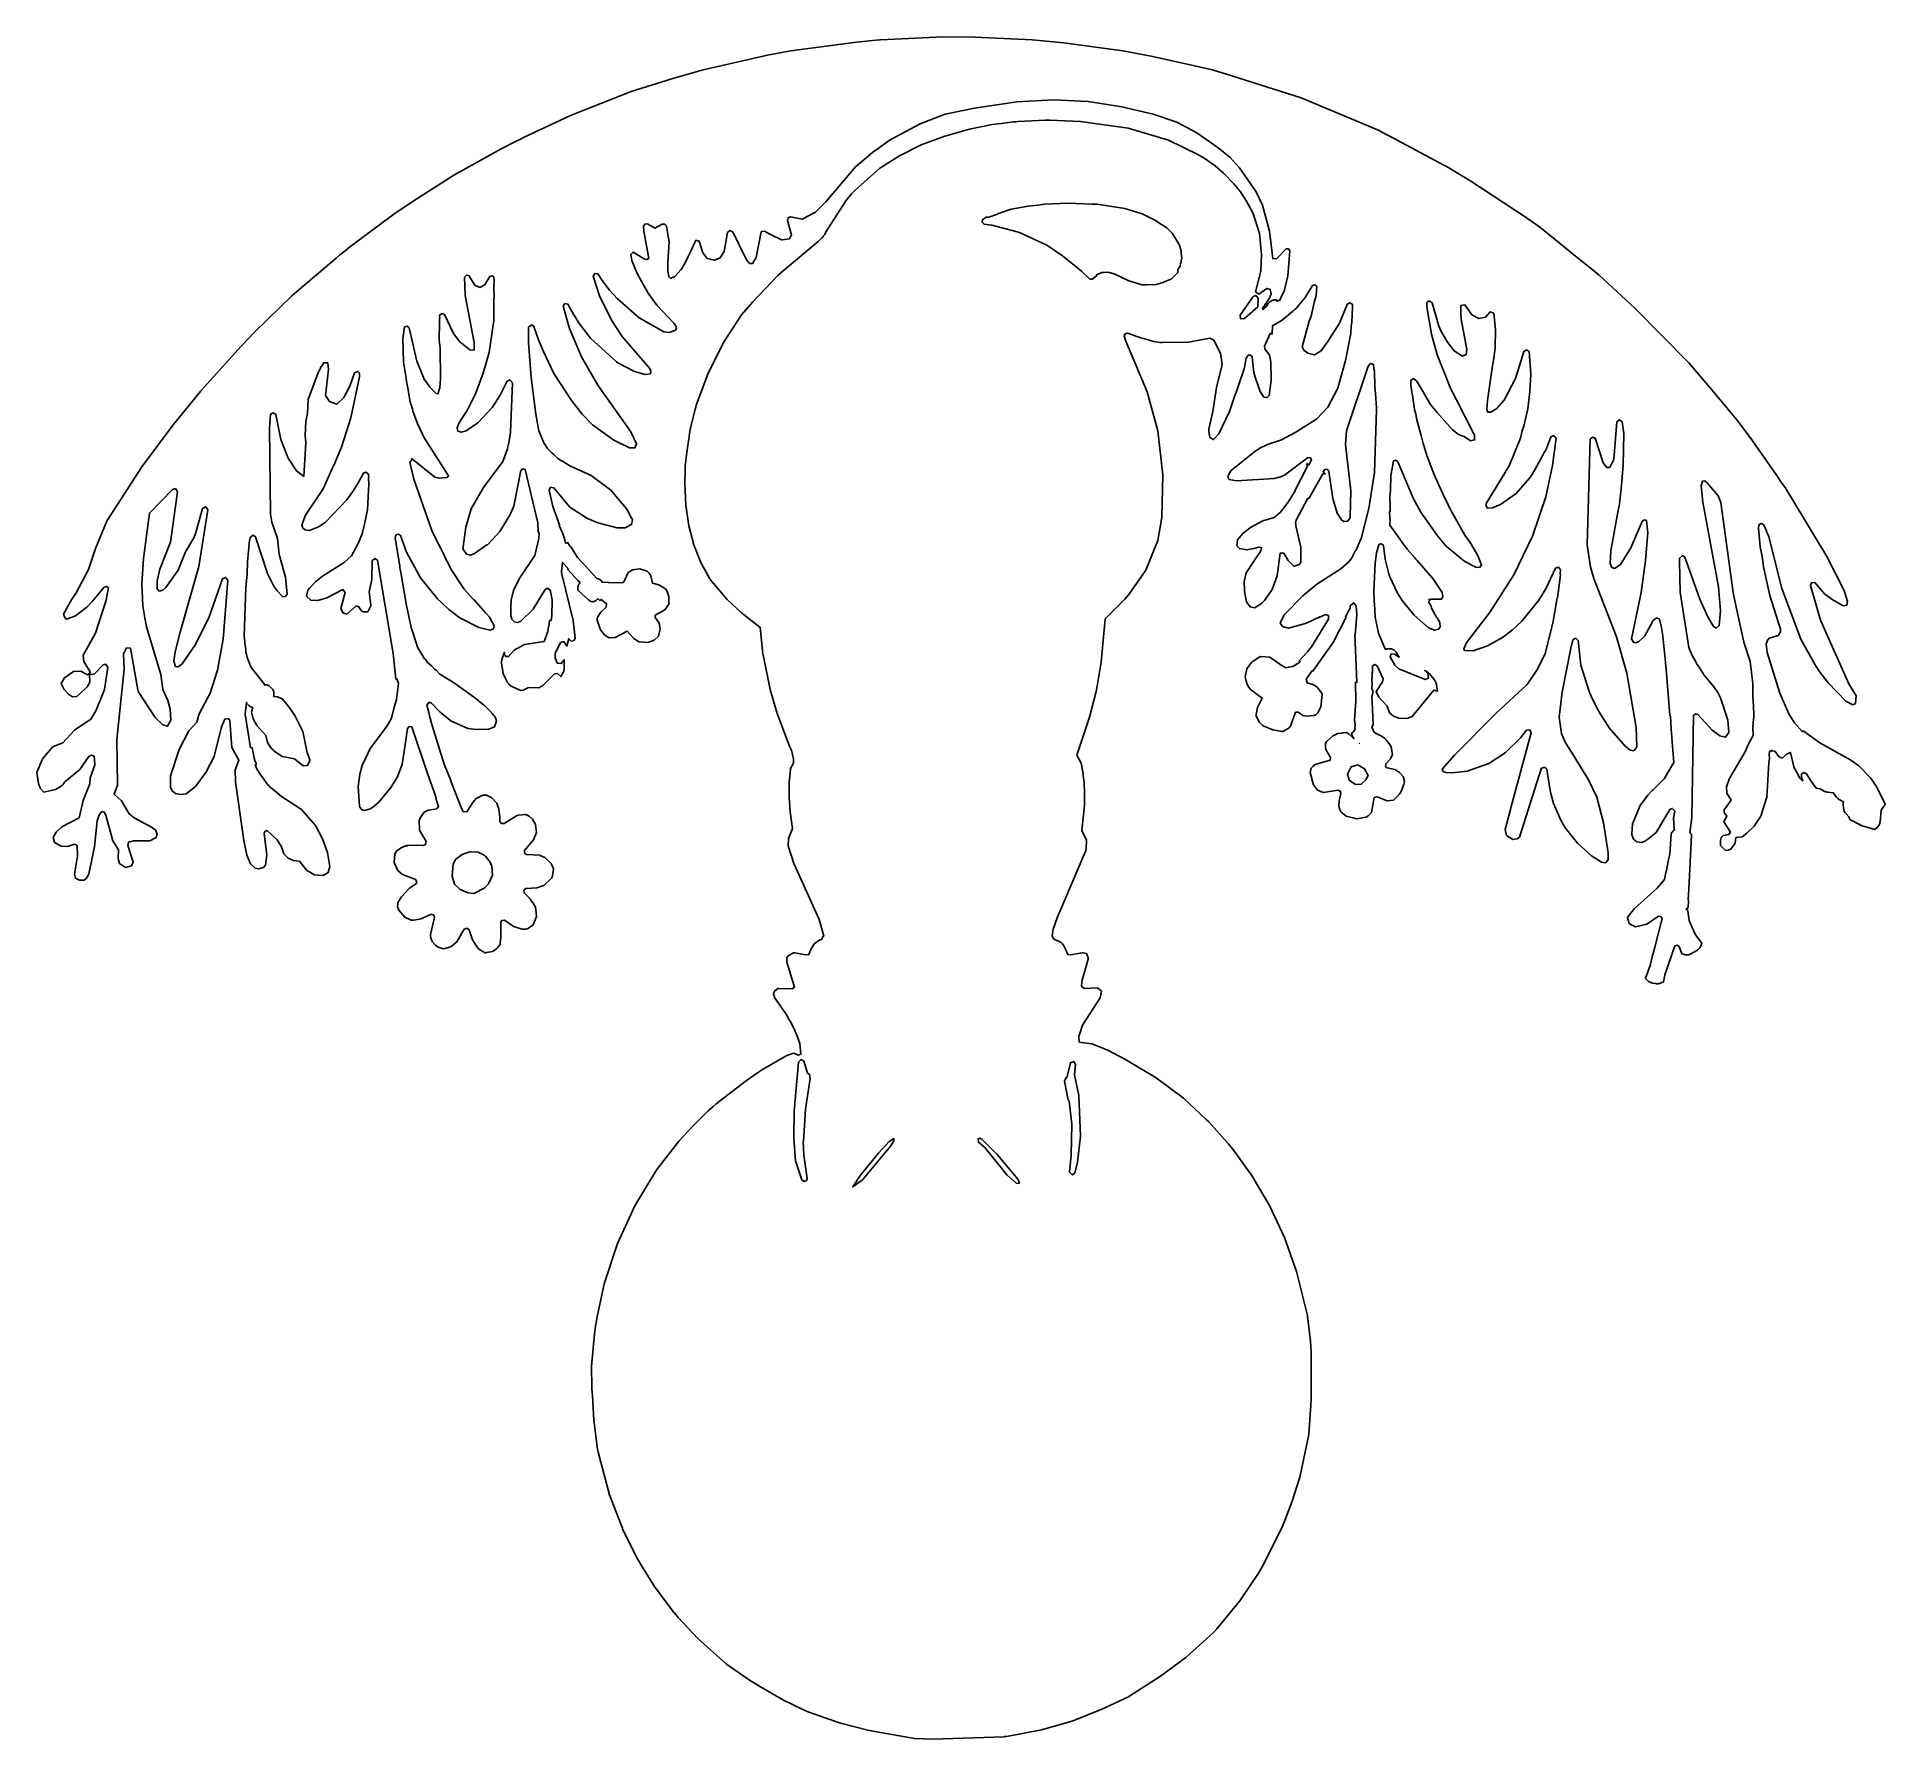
# Model space of a CAD drawing. Header units: millimetres. Extents: x 23 to 278, y 56 to 292.
import ezdxf

# ---------------------------------------------------------------- set-up
doc = ezdxf.new("R2010")
doc.units = ezdxf.units.MM
doc.layers.add('CUT', color=7, linetype='CONTINUOUS')

msp = doc.modelspace()

# ---------------------------------------------------------------- linework, layer by layer
at = {"layer": 'CUT'}
for points in [[(23.1581, 191.7052), (23.3412, 192.0493), (24.6078, 193.5803), (24.7789, 193.7008), (26.0896, 194.2169), (27.6936, 195.9953), (29.9811, 197.4839), (30.6958, 198.7467), (31.1303, 199.8189), (31.1769, 199.8955), (31.207, 200.0081), (31.8561, 201.6095), (32.307, 204.7203), (31.9856, 205.1337), (31.6642, 205.0449), (30.4633, 203.7913), (29.7752, 203.6678), (29.8295, 202.6788), (29.6087, 202.1602), (29.4609, 202.0034), (29.4026, 201.9415), (29.3607, 201.8971), (29.1925, 201.7187), (28.0442, 200.6577), (27.4417, 200.607), (26.8913, 200.9676), (26.258, 201.6362), (25.8708, 202.4311), (26.3266, 203.2442), (27.5546, 204.1231), (28.5738, 204.139), (29.5138, 203.646), (29.9053, 203.9487), (28.9794, 205.4987), (28.9065, 206.374), (30.6339, 209.43), (31.9848, 213.7025), (32.1426, 214.1658), (32.1541, 214.3096), (32.4168, 215.6966), (32.138, 215.8759), (31.822, 215.7755), (30.2176, 213.8319), (29.3961, 213.0146), (27.839, 211.8188), (26.5985, 211.372), (26.5759, 211.3765), (26.5669, 211.3783), (26.548, 211.382), (26.4929, 211.3929), (26.3019, 211.6743), (26.2603, 211.8246), (26.2442, 211.8826), (26.2262, 211.9477), (26.2044, 212.0263), (27.3143, 214.123), (27.8808, 214.8861), (29.6215, 218.2475), (30.6348, 221.1424), (32.1215, 224.8379), (32.2278, 225.0252), (37.0479, 232.4204), (41.3744, 238.2488), (45.0909, 242.8426), (45.165, 242.9321), (45.1774, 242.9471), (45.1913, 242.9638), (45.2218, 243.0007), (50.7878, 249.1556), (50.8957, 249.2696), (51.0049, 249.3849), (51.0349, 249.4165), (51.084, 249.4684), (51.606, 250.0196), (52.6425, 251.083), (57.8078, 256.1045), (58.4368, 256.692), (63.9234, 261.3509), (64.4128, 261.7498), (65.1666, 262.3643), (65.5272, 262.6582), (65.7845, 262.868), (71.9037, 267.4072), (72.3421, 267.6999), (72.8002, 268.0059), (73.4394, 268.4327), (74.6108, 269.215), (80.2229, 272.8322), (86.8592, 276.5142), (88.846, 277.5232), (89.3594, 277.784), (89.5376, 277.8745), (89.8685, 278.0425), (96.3632, 281.0996), (104.7752, 284.386), (110.5423, 286.1988), (114.7398, 287.3937), (123.6434, 289.4301), (126.8867, 290.0306), (135.9661, 291.2605), (139.1573, 291.5434), (139.285, 291.5547), (139.2969, 291.5558), (139.2975, 291.5558), (147.9435, 291.9604), (152.3924, 291.9294), (160.2949, 291.5763), (164.6709, 291.1407), (172.8478, 290.0616), (176.7445, 289.298), (185.228, 287.4068), (187.931, 286.6004), (197.5055, 283.5158), (208.2928, 278.9918), (208.7542, 278.7468), (209.3576, 278.4265), (209.5197, 278.3404), (217.9605, 273.8592), (221.0088, 272.0151), (228.663, 266.9419), (229.0989, 266.653), (229.1252, 266.6355), (229.1284, 266.6334), (230.5615, 265.6218), (231.2541, 265.08), (235.7423, 261.4458), (237.7208, 259.8438), (238.096, 259.54), (238.7097, 259.0431), (243.6919, 254.4142), (251.169, 246.8472), (254.1268, 243.3897), (257.8496, 238.9641), (259.6955, 236.5091), (263.4382, 231.1079), (263.9868, 230.3162), (264.3374, 229.8103), (264.5059, 229.567), (270.1595, 220.2369), (270.3952, 219.825), (272.679, 215.3109), (273.1604, 213.8066), (273.0748, 213.3013), (272.5621, 213.2175), (271.0346, 214.0868), (269.9809, 214.867), (268.6058, 216.42), (268.1717, 216.3939), (268.0241, 216.0195), (269.4071, 211.2032), (273.3521, 202.3994), (274.3587, 200.7259), (274.2758, 199.6769), (273.8859, 199.4701), (272.9353, 200.0039), (270.4826, 202.5429), (269.3725, 203.9858), (268.7387, 204.9599), (266.6859, 208.5978), (263.998, 215.7473), (262.2527, 222.7827), (261.946, 223.4885), (261.9374, 223.5212), (261.9149, 223.5599), (261.5541, 224.3901), (261.2043, 224.5973), (260.8795, 224.4141), (260.8068, 223.9252), (260.937, 222.9511), (261.0716, 221.3498), (261.3259, 220.043), (261.52, 218.5916), (262.4138, 214.626), (263.8655, 209.9839), (263.8554, 209.6015), (263.5455, 209.1099), (262.3112, 208.7069), (262.0543, 208.45), (261.8878, 207.8833), (262.0337, 206.7225), (263.7651, 201.0873), (265.0327, 198.2254), (265.8281, 196.9885), (266.8642, 195.7767), (266.8879, 195.7978), (266.9812, 195.8663), (266.9897, 195.8713), (269.3302, 194.2176), (273.5986, 191.8523), (274.7024, 191.0512), (276.3664, 189.3586), (276.3667, 189.3582), (276.3669, 189.3578), (276.3942, 189.3176), (277.2257, 188.0911), (278.3111, 185.8343), (278.3449, 185.7237), (278.307, 185.6356), (278.2567, 185.5423), (278.1984, 185.4538), (277.8088, 184.9158), (277.6611, 183.3273), (277.6434, 183.2052), (277.6133, 183.0856), (277.571, 182.9697), (277.517, 182.8587), (277.452, 182.7539), (277.3765, 182.6563), (277.2914, 182.567), (276.9407, 182.2349), (275.1754, 182.7361), (273.4516, 183.6307), (273.3109, 184.0074), (272.9453, 184.3917), (272.8649, 184.4855), (272.7946, 184.5869), (272.7351, 184.6951), (272.687, 184.8088), (272.6508, 184.9268), (272.627, 185.048), (272.5551, 185.5482), (272.544, 185.6664), (272.5447, 185.7852), (272.5571, 185.9033), (272.5812, 186.0197), (272.5912, 186.0585), (272.0042, 186.3914), (271.9023, 186.4561), (271.8075, 186.5307), (271.7206, 186.6145), (271.6426, 186.7066), (271.1715, 187.323), (270.3727, 187.4104), (270.255, 187.4292), (270.1397, 187.4597), (270.028, 187.5014), (269.9211, 187.5539), (269.3589, 187.8658), (268.8234, 187.9425), (268.8229, 187.9433), (268.3085, 188.6541), (267.4332, 190.0049), (267.051, 190.1427), (266.7664, 189.9021), (266.7966, 189.4731), (266.9574, 188.9709), (266.7686, 189.1157), (266.6711, 189.199), (266.5831, 189.2923), (266.5056, 189.3944), (266.4394, 189.5042), (265.8434, 190.6245), (265.7833, 190.7558), (265.7395, 190.8933), (265.235, 192.8836), (265.2275, 192.8745), (264.6664, 192.6299), (264.1502, 192.1082), (263.6911, 192.2861), (263.1097, 193.0694), (262.743, 193.1315), (262.6914, 193.0753), (262.6053, 193.2174), (262.3652, 193.0373), (262.3052, 192.6172), (262.3711, 192.0837), (262.275, 191.4663), (262.0044, 186.6889), (261.1564, 184.0625), (260.2262, 182.7127), (259.2033, 181.7162), (258.5456, 181.2301), (257.692, 181.1131), (257.6083, 180.3264), (257.0195, 179.5265), (256.608, 179.389), (256.2464, 179.3415), (255.5829, 179.9948), (255.5715, 180.0394), (255.5483, 180.7339), (255.5478, 180.7474), (255.5478, 180.7475), (255.6597, 181.1337), (255.9531, 181.4061), (256.7295, 181.5441), (256.9299, 181.8552), (256.0336, 183.2754), (256.4231, 184.0731), (256.0757, 184.5637), (256.072, 184.9631), (257.0396, 186.2943), (256.4318, 187.2479), (256.4061, 188.1586), (256.7756, 189.2194), (256.8218, 189.3039), (256.8458, 189.3476), (256.8511, 189.3574), (256.8661, 189.3847), (259.0353, 193.0595), (259.4904, 194.1788), (260.076, 195.2487), (260.0658, 196.4032), (260.1399, 197.546), (260.2026, 197.8078), (260.1853, 198.2479), (260.2041, 198.5378), (260.156, 198.9993), (260.1073, 200.2444), (260.0315, 200.3099), (260.0251, 201.0333), (260.0241, 201.0428), (260.0238, 202.4671), (259.6828, 205.5051), (258.8023, 208.165), (257.4281, 214.5196), (257.3319, 215.0341), (257.3309, 215.0395), (257.3294, 215.0473), (257.3294, 215.0476), (255.5917, 227.5183), (255.2308, 228.4059), (253.733, 230.2405), (253.4198, 230.5106), (253.0868, 230.4783), (252.8826, 229.8032), (253.1208, 227.5414), (255.3115, 215.8322), (255.5818, 212.5015), (255.3849, 210.4627), (254.977, 210.1165), (254.5937, 210.3311), (253.7527, 211.7455), (252.7135, 214.1264), (250.6384, 219.9253), (250.3075, 220.1501), (249.8964, 219.7841), (249.901, 219.4946), (249.8871, 219.4814), (249.9045, 219.2783), (249.9714, 215.0702), (251.168, 207.4259), (251.3713, 206.965), (251.3715, 206.9639), (251.3748, 206.957), (251.7855, 206.0257), (251.9915, 205.7011), (252.2339, 205.2073), (252.615, 204.7182), (253.3175, 203.6109), (254.6842, 201.9216), (255.1957, 201.1836), (255.5814, 200.4775), (256.564, 197.3586), (256.7228, 195.6746), (256.2668, 195.0366), (255.4538, 195.1938), (254.4076, 195.9865), (252.43, 198.1646), (252.1087, 198.2307), (251.8509, 198.0279), (251.5889, 183.8873), (251.3356, 181.8271), (251.3662, 181.7929), (251.4369, 181.6957), (251.4974, 181.592), (251.5473, 181.4827), (251.5556, 181.4585), (251.1951, 173.9575), (251.111, 172.5193), (251.1189, 172.3733), (251.0736, 171.43), (250.795, 171.1848), (250.9641, 171.093), (251.0547, 171.0376), (251.0495, 170.9292), (251.2367, 169.643), (251.51, 168.9966), (251.5483, 168.8637), (251.6127, 168.7536), (252.085, 167.6367), (252.9807, 166.5051), (252.8428, 166.1127), (252.7952, 165.9968), (252.7357, 165.8865), (252.665, 165.783), (252.5839, 165.6875), (252.4934, 165.6009), (252.3942, 165.5242), (252.2877, 165.4583), (251.474, 165.0121), (251.3707, 164.9617), (251.2632, 164.9215), (251.1522, 164.8917), (251.039, 164.8727), (250.9244, 164.8646), (250.8096, 164.8674), (250.6956, 164.8813), (250.5834, 164.9059), (250.2163, 165.0053), (249.8681, 166.0144), (249.6016, 166.207), (249.2546, 166.1019), (247.8597, 162.0913), (247.6768, 161.129), (247.2652, 160.9613), (247.1601, 160.9241), (247.052, 160.8967), (246.9419, 160.8796), (246.8306, 160.8727), (246.7191, 160.8762), (246.6085, 160.89), (246.1563, 160.9679), (246.0401, 160.9939), (245.9271, 161.0313), (245.8184, 161.0797), (245.715, 161.1386), (245.6179, 161.2075), (245.5282, 161.2857), (245.2257, 161.5766), (245.1691, 161.6365), (245.8102, 163.4238), (246.1586, 164.7725), (246.2551, 165.0568), (246.4655, 165.9603), (247.484, 169.9023), (247.3251, 170.1923), (246.9643, 170.2446), (245.3604, 169.1306), (243.8159, 168.7756), (243.2421, 169.0315), (242.915, 169.2115), (242.6832, 170.0034), (242.7431, 170.1401), (243.6717, 171.309), (246.7709, 174.0511), (247.8028, 175.3202), (247.9958, 176.2591), (248.1101, 176.5323), (248.2313, 177.3341), (248.2589, 177.4184), (248.2664, 177.5663), (248.2717, 177.6011), (248.5309, 178.8619), (248.7169, 181.6102), (248.7233, 181.6278), (248.7733, 181.7324), (248.8332, 181.8317), (248.9024, 181.9248), (248.9802, 182.0107), (249.0659, 182.0888), (249.1588, 182.1582), (249.201, 182.1837), (249.1355, 182.3683), (249.0402, 183.7833), (249.2512, 184.7901), (248.8928, 185.161), (248.5381, 184.9888), (246.6482, 181.827), (245.9044, 181.2021), (245.4982, 180.9053), (245.2318, 180.7106), (245.2028, 180.6894), (245.1284, 180.6351), (244.6358, 180.4365), (243.9987, 180.5132), (243.5281, 180.8799), (243.2909, 181.5437), (243.2833, 181.612), (243.3824, 183.031), (244.4688, 185.565), (245.5266, 186.991), (246.1188, 187.6077), (246.2242, 187.7175), (246.2263, 187.7197), (246.2272, 187.7206), (247.7791, 189.2555), (249.1165, 191.4965), (248.7284, 196.1196), (248.6497, 197.9293), (248.5691, 198.0166), (248.1272, 203.2808), (248.1395, 203.3315), (247.9876, 204.9438), (247.9612, 205.2578), (247.9509, 205.3328), (247.5993, 209.0638), (247.3292, 210.6844), (247.2327, 210.7809), (247.1876, 211.163), (247.1478, 211.1829), (247.1214, 211.3748), (246.6963, 211.5395), (246.2575, 211.1506), (245.102, 209.0672), (244.7673, 208.7196), (244.2025, 208.1975), (243.8606, 208.0746), (243.5209, 208.1714), (243.2496, 208.6218), (244.57, 215.0338), (245.1987, 219.4619), (245.4983, 223.3118), (245.3092, 225.0105), (244.987, 225.0888), (244.7212, 224.8905), (243.1357, 221.2464), (241.7089, 218.9374), (241.1322, 218.5118), (240.9053, 218.3707), (240.5288, 218.5112), (240.2919, 219.0539), (240.4, 220.8353), (241.3641, 226.1656), (241.5717, 227.2679), (241.9274, 230.3515), (241.9435, 231.0436), (242.1074, 232.6312), (242.166, 237.0663), (241.9706, 238.6827), (241.601, 238.9623), (241.2159, 238.6535), (240.7798, 233.471), (240.2425, 232.3592), (239.83, 232.3592), (239.3394, 232.9789), (238.2343, 236.3931), (237.8641, 236.5457), (237.544, 236.2546), (237.124, 221.6341), (237.5649, 218.5588), (238.0406, 217.0053), (241.1902, 208.9046), (242.6103, 203.8938), (243.8746, 196.3435), (243.9838, 193.6848), (243.5681, 193.1284), (243.0637, 193.2105), (242.3681, 193.7706), (240.1724, 196.2978), (238.7449, 198.5703), (238.5929, 198.8563), (238.4648, 199.0972), (238.2109, 199.575), (237.9291, 200.1051), (237.6164, 200.765), (237.5496, 200.9263), (237.5351, 200.9614), (237.509, 201.0245), (237.44, 201.1911), (236.2352, 204.9776), (235.864, 208.4128), (235.5492, 208.7193), (235.1307, 208.5032), (234.8369, 207.3587), (233.6691, 201.2476), (233.2554, 197.8003), (233.4946, 195.8445), (233.4936, 195.8284), (233.4978, 195.8184), (233.5347, 195.5166), (234.0332, 194.4095), (234.1766, 194.1778), (234.2139, 194.0877), (234.9535, 192.9227), (237.3028, 189.1272), (238.4372, 186.7028), (239.3714, 183.1752), (240.0014, 178.9958), (239.9989, 178.0697), (239.7935, 177.7399), (239.6078, 177.6227), (239.5869, 177.6181), (239.075, 177.7109), (237.6948, 178.5798), (235.7929, 180.3586), (234.1197, 182.4024), (233.4497, 183.5031), (232.4594, 185.8443), (232.2045, 186.7095), (232.0993, 187.1934), (232.0067, 187.6187), (232.0005, 187.6474), (231.9435, 187.9094), (231.5099, 190.6009), (231.2131, 190.8765), (230.8092, 190.7081), (230.4541, 189.7676), (227.735, 181.1724), (227.4399, 180.9248), (226.8386, 180.8546), (225.9529, 181.4187), (225.7781, 182.2775), (225.8675, 182.6209), (226.3051, 184.3031), (226.4806, 184.9777), (226.5948, 185.4165), (229.372, 195.6027), (229.1687, 196.0453), (228.7176, 195.9714), (227.9145, 194.9467), (225.7766, 192.8251), (223.4826, 191.3539), (220.4963, 190.3083), (218.8334, 190.1055), (218.2515, 190.0565), (217.6018, 190.1146), (217.2717, 190.1973), (217.1359, 190.3152), (217.0506, 190.5987), (218.7582, 192.5241), (224.5255, 198.3513), (228.8167, 202.3107), (230.2477, 204.4516), (231.3056, 206.5879), (232.3562, 210.8098), (232.9576, 214.2957), (233.0134, 214.2859), (233.4036, 217.4371), (233.3517, 217.6077), (233.4115, 218.2044), (233.1587, 218.554), (232.7139, 218.427), (231.4041, 215.5501), (230.4022, 213.9978), (228.0453, 211.0935), (226.7102, 209.8214), (225.4024, 208.8203), (223.308, 207.6688), (221.3441, 206.9662), (220.1315, 207.0045), (220.0568, 207.26), (220.2084, 207.6373), (220.2823, 207.8212), (220.3145, 207.9014), (220.3634, 208.0231), (223.697, 212.3489), (226.9422, 217.4699), (229.5431, 222.8479), (231.4033, 228.3099), (232.2959, 232.6251), (232.7974, 236.4281), (232.489, 236.7769), (232.0866, 236.6137), (231.4594, 234.9584), (231.3343, 234.7135), (231.167, 234.4116), (230.9274, 233.9792), (230.1272, 232.535), (229.4976, 231.3987), (229.1494, 230.894), (227.2592, 228.7636), (225.1173, 227.2403), (224.0007, 226.7619), (223.3251, 226.7189), (223.0754, 227.1219), (223.1059, 227.3828), (225.6202, 231.4239), (225.8947, 231.9501), (226.305, 232.5838), (226.5849, 233.2729), (226.7218, 233.5352), (226.9368, 234.1392), (227.8648, 236.4239), (228.1092, 237.4327), (228.3346, 238.0658), (228.8774, 240.4522), (229.1736, 242.8597), (229.2911, 245.2776), (229.075, 248.3651), (228.7383, 248.6311), (228.3614, 248.426), (227.1765, 244.6723), (225.6101, 241.6955), (225.5881, 241.6587), (225.5841, 241.6521), (225.5828, 241.6499), (225.5714, 241.6309), (224.5899, 240.5023), (223.7822, 240.0202), (223.3741, 240.0001), (223.2299, 240.3183), (223.3205, 241.6131), (223.9811, 246.1653), (224.2199, 247.7002), (224.2279, 247.8653), (224.3711, 248.8523), (224.4298, 251.4457), (224.1725, 253.7097), (223.6773, 253.8955), (223.0356, 253.1814), (222.1016, 252.9779), (221.1587, 253.4857), (220.1806, 254.864), (219.6346, 254.7633), (219.6397, 254.5808), (219.6172, 254.5678), (219.621, 254.2042), (219.6116, 254.1872), (219.6217, 254.1394), (219.6289, 253.4632), (219.678, 253.2155), (219.6868, 252.9026), (220.438, 248.6659), (220.3422, 247.9932), (219.8476, 247.7857), (218.6852, 248.4866), (217.7763, 249.6935), (216.8347, 251.2771), (216.5573, 251.9312), (215.6336, 255.158), (215.2395, 255.4105), (214.9107, 255.1756), (214.916, 254.6061), (215.5391, 250.8074), (216.3434, 247.9427), (216.9022, 246.5456), (216.9753, 246.317), (217.2986, 245.5546), (218.1405, 243.4498), (218.4389, 242.866), (218.5583, 242.5845), (219.0174, 241.7342), (221.5338, 236.8108), (221.5307, 236.1697), (220.9765, 236.055), (220.0779, 236.6456), (219.3201, 236.9292), (218.4269, 237.6094), (216.3221, 239.9547), (215.4109, 241.0778), (213.5242, 244.295), (213.0552, 244.6514), (212.7038, 244.4002), (212.6938, 243.7376), (212.8413, 242.8146), (212.8453, 242.7373), (212.9128, 242.3676), (213.2295, 240.3867), (213.3908, 239.7489), (213.5356, 238.9558), (214.1388, 236.7921), (214.4245, 235.6626), (214.5632, 235.2698), (214.9161, 234.0038), (215.7265, 231.8429), (215.9336, 231.3879), (216.0447, 231.073), (217.1031, 228.8182), (217.8573, 227.1611), (218.0121, 226.8816), (218.0981, 226.6983), (218.3044, 226.354), (220.1682, 222.9894), (220.9334, 221.9648), (221.997, 220.1892), (222.4742, 218.8363), (222.1931, 218.502), (221.6771, 218.5549), (220.0967, 219.3907), (220.063, 219.418), (219.8662, 219.5771), (219.8618, 219.5807), (219.7352, 219.6831), (217.606, 221.4748), (216.381, 222.9089), (214.0849, 226.169), (213.0556, 228.0133), (210.8868, 233.1545), (210.6103, 233.3502), (210.2851, 233.2553), (209.9325, 231.1831), (209.8938, 229.1726), (209.7833, 228.3388), (209.8228, 227.0606), (209.8148, 226.9448), (209.8294, 226.8459), (209.8415, 226.4538), (209.8393, 226.3372), (209.7541, 226.2307), (209.7841, 225.3003), (209.8177, 225.2144), (209.801, 224.3501), (211.2245, 222.3726), (211.2847, 222.2691), (211.4202, 222.1007), (212.1945, 221.0249), (213.2405, 219.8382), (213.3855, 219.658), (213.5734, 219.4605), (215.7654, 216.9738), (217.026, 215.0359), (217.1352, 214.4755), (216.9259, 214.1438), (215.4944, 214.1387), (215.4075, 214.0421), (215.2163, 214.1058), (215.2773, 213.8973), (215.167, 213.7748), (215.4967, 213.1475), (215.5764, 212.8753), (216.2667, 211.6448), (216.3391, 211.5448), (216.6928, 210.8718), (216.775, 210.2437), (216.5312, 209.952), (215.996, 209.8164), (215.167, 210.1451), (213.1806, 211.9133), (211.5098, 213.9462), (210.7919, 215.0427), (209.8011, 217.2009), (209.6565, 217.6413), (209.13, 219.6685), (208.9078, 221.5522), (208.6279, 221.7911), (208.3027, 221.7154), (207.9249, 220.5731), (207.7432, 219.0487), (207.5633, 215.2583), (207.6259, 213.9736), (207.6223, 213.7385), (207.6481, 213.5179), (207.7402, 211.6313), (208.2384, 209.4135), (208.7073, 208.3023), (208.8042, 207.9826), (209.0987, 207.3447), (209.1841, 207.1597), (209.2124, 207.1736), (209.3209, 207.2141), (209.4327, 207.2441), (209.5469, 207.2631), (209.6625, 207.271), (209.7782, 207.2677), (209.8931, 207.2533), (210.0061, 207.2279), (210.1161, 207.1917), (210.2221, 207.1451), (210.3231, 207.0885), (210.4182, 207.0224), (210.5065, 206.9475), (210.5871, 206.8644), (210.6593, 206.7739), (210.7225, 206.6769), (210.7476, 206.6289), (210.7587, 206.6118), (211.0855, 206.1119), (210.4576, 206.5094), (209.9916, 206.556), (209.8178, 206.121), (210.4902, 204.9658), (211.0212, 204.4831), (214.6963, 203.0156), (215.1396, 203.1633), (215.0404, 203.8437), (214.6206, 204.2346), (214.6343, 204.2305), (214.7453, 204.1908), (214.8519, 204.1405), (214.953, 204.0799), (215.0478, 204.0097), (215.1351, 203.9306), (215.2143, 203.8432), (215.9618, 202.9326), (216.0377, 202.8293), (216.1022, 202.7186), (216.1545, 202.6016), (216.1731, 202.5531), (216.2126, 202.4312), (216.2389, 202.3058), (216.3821, 201.3785), (215.904, 201.5028), (212.8643, 197.862), (212.1401, 197.5999), (211.0305, 197.6429), (210.3062, 197.9305), (209.7632, 198.4039), (209.4038, 199.2873), (208.2766, 200.5361), (207.885, 201.3536), (208.7978, 202.6734), (208.8765, 203.1084), (208.0337, 204.9106), (207.7033, 205.062), (207.4129, 204.9061), (207.3758, 203.9121), (207.3487, 203.9605), (207.3077, 202.6387), (207.3282, 202.6376), (207.3255, 202.5638), (207.2927, 201.6859), (207.4795, 201.3538), (207.2927, 200.6588), (207.3276, 199.9107), (207.4757, 196.7337), (207.3094, 196.4291), (207.4757, 195.9834), (207.5118, 195.96), (207.5156, 195.8783), (207.5352, 195.8656), (207.7172, 195.6259), (208.3597, 195.3068), (208.4931, 195.2405), (209.049, 194.8778), (209.245, 194.6697), (209.6256, 194.2249), (209.6757, 194.1554), (209.6832, 194.1451), (209.6958, 194.1275), (209.7521, 194.0494), (209.964, 193.6742), (210.1444, 192.6119), (209.8738, 192.0286), (209.2194, 191.3365), (209.1914, 190.9734), (209.439, 190.7547), (210.4875, 190.5434), (210.5221, 190.5322), (210.551, 190.5227), (210.5746, 190.5151), (210.5762, 190.5145), (211.1472, 190.1379), (211.6397, 189.5501), (211.8077, 188.8784), (211.7219, 188.5205), (211.5705, 188.0787), (211.3176, 187.4207), (211.1513, 187.1895), (211.1194, 187.1452), (211.101, 187.1197), (211.0684, 187.0744), (210.2937, 186.3056), (209.4345, 186.1963), (208.0261, 186.7709), (207.644, 186.6681), (207.2553, 184.6077), (206.7936, 184.123), (206.5102, 183.9508), (205.1779, 183.7084), (205.0253, 183.738), (203.7559, 184.0644), (203.0743, 184.6272), (203.0503, 184.6496), (202.8656, 185.008), (202.7429, 185.4446), (202.7625, 186.264), (203.0034, 187.1861), (203.0212, 187.234), (202.9378, 187.5547), (202.5996, 187.6932), (200.6108, 187.3354), (199.7893, 187.6746), (199.2077, 188.4225), (198.7514, 190.1138), (198.9108, 190.7227), (198.9292, 190.7482), (199.1244, 190.9581), (199.464, 191.248), (201.5214, 191.826), (201.5554, 192.197), (200.94, 193.2848), (200.911, 193.446), (200.9043, 193.483), (200.9016, 193.4979), (200.9001, 193.5062), (200.8727, 193.9752), (200.8896, 194.0491), (200.8899, 194.0505), (200.8914, 194.0567), (200.8957, 194.0759), (201.0191, 194.4132), (201.8459, 195.168), (202.598, 195.5429), (202.9936, 195.5777), (203.1142, 195.5883), (203.2983, 195.6045), (203.3785, 195.6115), (203.741, 195.6434), (204.1804, 195.4229), (204.8216, 194.8238), (204.7236, 194.9655), (204.6608, 195.0667), (204.6083, 195.1736), (204.5667, 195.2852), (204.5364, 195.4003), (204.5036, 195.5557), (204.7001, 195.7131), (204.727, 195.7069), (204.7739, 195.7722), (204.7963, 195.7902), (204.7972, 195.8048), (204.9526, 196.0215), (205.0103, 196.7902), (204.898, 197.3526), (205.0725, 200.0345), (205.0282, 202.5947), (205.0356, 202.5968), (205.1537, 202.6169), (205.2412, 202.623), (204.935, 209.2379), (205.0121, 209.2438), (205.2222, 211.9749), (205.1322, 213.1454), (204.8021, 213.6256), (204.3219, 213.1754), (204.2502, 212.6854), (204.152, 212.631), (203.6506, 211.6848), (203.6776, 211.6712), (203.745, 211.6289), (201.9448, 208.1362), (199.07, 204.1092), (199.0047, 204.1487), (198.9803, 204.167), (198.1987, 203.0678), (198.3322, 202.5533), (199.118, 202.301), (199.6839, 201.9917), (200.3735, 201.1219), (200.4235, 201.0171), (200.4398, 200.9245), (200.2526, 199.2258), (199.8462, 198.3868), (199.5303, 198.0919), (199.2601, 198.0083), (198.2525, 197.9002), (197.7357, 198.0275), (197.083, 198.4614), (196.7419, 198.4635), (196.0346, 196.526), (195.8354, 196.3272), (195.0905, 195.8389), (194.9587, 195.7812), (194.9521, 195.7809), (194.9467, 195.7807), (194.9352, 195.7802), (194.9147, 195.7792), (193.6175, 196.0148), (192.2605, 196.5976), (191.7155, 197.0734), (191.3092, 197.9669), (191.301, 198.0126), (191.2832, 198.111), (191.2825, 198.1144), (191.281, 198.1227), (191.2808, 198.1242), (191.2807, 198.1245), (191.2846, 198.157), (191.4556, 199.0999), (192.1397, 200.4341), (190.8501, 201.3555), (190.469, 201.6721), (190.0872, 202.1922), (189.9126, 202.7671), (189.8477, 203.0115), (189.8474, 203.0128), (189.7498, 203.3805), (189.7478, 203.3878), (190.0115, 204.4558), (190.3461, 204.9644), (190.5038, 205.1678), (190.5965, 205.2873), (190.6942, 205.4133), (190.7122, 205.4365), (191.8068, 206.1385), (191.8594, 206.1547), (191.9141, 206.1714), (193.1895, 206.0712), (195.0285, 204.7939), (195.165, 204.764), (195.3178, 204.6531), (195.3351, 204.6575), (195.4112, 204.602), (195.7294, 204.688), (196.3778, 204.7968), (196.5671, 204.9145), (196.7008, 204.9506), (196.7906, 205.0535), (197.1397, 205.2705), (197.3434, 205.4923), (197.3205, 205.5124), (197.2536, 205.5837), (197.6414, 206.0277), (198.4086, 206.8125), (198.7119, 207.2536), (198.9641, 207.5424), (201.2886, 211.3641), (201.2873, 211.8411), (200.8756, 211.9935), (200.0052, 211.5633), (200.0856, 211.6954), (198.2698, 210.787), (195.7764, 210.1177), (194.9351, 210.3584), (194.5995, 210.788), (195.166, 211.9696), (197.7271, 214.5901), (199.6648, 216.1812), (203.0313, 218.3075), (204.1718, 219.3579), (204.1885, 219.4416), (204.4733, 219.7573), (205.0062, 220.7635), (205.1365, 220.9279), (205.3157, 221.348), (205.3945, 221.4968), (205.4195, 221.5912), (205.8111, 222.5091), (206.9056, 226.684), (207.6851, 231.6661), (207.9237, 240.3901), (207.9197, 240.4561), (207.9236, 240.5779), (207.7898, 242.5991), (207.7354, 243.4977), (207.6827, 245.7066), (207.5863, 245.9568), (207.546, 246.6223), (207.1325, 246.7718), (206.8029, 246.3927), (203.8039, 237.4486), (203.6628, 235.5263), (204.3816, 229.1124), (204.3, 225.5449), (204.2568, 225.3005), (203.9417, 224.9063), (203.4243, 224.8882), (203.0977, 225.0924), (202.4901, 226.0347), (201.8933, 228.0617), (201.3428, 231.8632), (201.1089, 232.1063), (200.8071, 232.0937), (200.5542, 231.7415), (200.6327, 231.6842), (200.7209, 231.6053), (200.8009, 231.5181), (200.848, 231.4554), (200.8328, 231.4725), (200.5026, 231.4631), (198.5575, 228.0371), (198.5326, 228.0467), (198.4531, 228.0868), (196.8369, 225.064), (196.8328, 224.9994), (196.7454, 224.8454), (196.7686, 224.7584), (196.7325, 224.6946), (196.8001, 224.4919), (196.787, 224.2884), (197.4785, 221.3205), (197.4602, 219.1979), (197.2229, 218.9054), (196.6143, 218.6822), (196.5388, 218.7007), (196.4079, 218.7675), (195.734, 219.4558), (195.1361, 220.4794), (194.59, 220.472), (194.1957, 217.3367), (193.5038, 215.4417), (193.005, 214.7119), (192.4387, 213.9309), (192.0644, 213.5666), (191.1057, 212.942), (190.4517, 213.0375), (189.937, 213.7459), (189.6718, 215.1773), (189.6711, 215.1903), (189.6656, 215.3046), (189.6616, 215.3869), (189.6044, 216.5729), (189.8836, 217.7762), (191.9569, 220.8285), (192.0469, 221.2787), (191.6268, 221.3387), (191.1775, 221.1793), (190.0151, 220.9496), (188.995, 221.1156), (188.6281, 221.517), (188.7025, 222.3196), (189.4306, 223.2206), (190.5056, 224.0438), (192.1906, 224.9765), (193.7685, 225.4371), (194.6709, 226.1845), (195.7217, 227.5594), (196.6735, 229.1082), (196.6285, 229.1373), (196.7315, 229.2841), (198.4257, 232.6288), (198.2735, 232.8563), (198.333, 232.849), (198.4499, 232.8226), (198.5635, 232.7847), (198.6434, 232.7488), (198.9704, 233.4343), (198.7509, 233.7227), (198.3888, 233.7054), (195.2147, 231.2718), (194.9972, 231.182), (194.9731, 231.1747), (194.8809, 231.1467), (194.6582, 231.0792), (193.7738, 230.8112), (188.5451, 230.5237), (187.5519, 230.6913), (187.3654, 231.0722), (187.5511, 231.5314), (187.8049, 231.9444), (187.8053, 231.9449), (187.8083, 231.9485), (187.8085, 231.9486), (187.8125, 231.9534), (191.1135, 234.5826), (191.6728, 234.9354), (191.7052, 234.9559), (191.7144, 234.9617), (191.7172, 234.9635), (192.844, 235.5505), (194.7966, 236.1691), (196.782, 237.2215), (199.6772, 239.1051), (201.2242, 240.6886), (202.6154, 243.3292), (203.6652, 247.1876), (204.386, 250.8857), (204.4464, 251.9149), (204.5316, 252.4124), (204.6432, 254.6388), (204.6077, 254.664), (204.6237, 254.9364), (204.3013, 255.167), (203.9438, 254.9956), (202.8222, 252.3252), (201.1076, 249.6653), (201.0733, 249.6171), (201.0569, 249.5942), (200.9211, 249.4041), (200.2811, 248.5081), (199.3424, 247.9627), (198.4219, 248.1846), (197.8795, 248.5864), (197.6601, 249.0472), (198.6229, 252.6205), (198.8957, 253.3221), (199.3212, 255.2122), (199.5813, 256.1772), (199.7058, 257.4278), (199.416, 257.6576), (199.0648, 257.5414), (198.0495, 255.8651), (196.9247, 254.4963), (196.8715, 254.4416), (196.8603, 254.4301), (196.8572, 254.4269), (196.8529, 254.4224), (196.6728, 254.2528), (196.594, 254.1866), (196.4337, 254.0521), (196.4027, 254.026), (196.3016, 253.9412), (194.8831, 252.7506), (193.5417, 251.9868), (193.5161, 250.8414), (193.4165, 250.8541), (193.3006, 250.8807), (193.2371, 250.9021), (192.448, 249.1284), (192.477, 248.8001), (193.1123, 247.8852), (193.3073, 247.0034), (193.3661, 244.4562), (193.0685, 242.3327), (192.7927, 242.0254), (192.366, 242.1039), (191.8341, 242.8788), (191.1663, 244.8684), (190.9742, 245.503), (190.7486, 247.6615), (190.5327, 247.9139), (190.2005, 247.9079), (189.9093, 247.4737), (189.612, 245.9985), (188.8871, 243.8228), (188.6996, 243.2917), (188.557, 242.8876), (188.3548, 242.3147), (187.5768, 240.1107), (186.116, 237.0089), (185.4031, 236.2265), (184.8708, 236.514), (184.7197, 237.3983), (184.7355, 237.6858), (185.3014, 240.0943), (185.7773, 243.431), (186.5851, 246.6285), (186.3527, 248.1629), (185.4221, 249.9904), (184.8772, 250.2707), (181.9316, 249.7024), (178.3001, 249.6434), (177.9679, 249.6623), (177.0669, 249.7945), (175.8758, 250.1497), (175.2847, 250.3259), (175.1063, 250.3791), (174.7566, 250.4834), (173.5121, 250.9308), (173.3787, 250.8942), (173.27, 250.9267), (173.2391, 250.856), (173.13, 250.8261), (173.0223, 250.5148), (173.2673, 249.8271), (176.1875, 242.8091), (177.6648, 237.415), (178.3901, 231.3235), (178.2379, 225.4141), (177.6582, 222.2572), (176.0172, 218.1344), (173.6797, 214.758), (173.0845, 214.1148), (170.4045, 211.4203), (169.843, 205.3823), (169.3273, 202.3528), (169.1439, 201.343), (168.2064, 197.7735), (166.8214, 193.6158), (166.6293, 193.0783), (166.6359, 193.0588), (166.456, 192.5187), (167.0642, 191.3958), (167.2695, 190.4354), (167.3274, 189.9491), (167.3456, 189.797), (167.404, 189.3072), (167.4658, 188.7883), (167.5159, 187.296), (167.5134, 186.7005), (167.5048, 185.6007), (167.1365, 182.0902), (167.8203, 180.7528), (167.7675, 179.5488), (167.7304, 179.4437), (167.7211, 179.4172), (167.711, 179.3889), (167.6912, 179.3326), (163.7259, 169.9889), (163.1739, 168.4504), (163.0349, 167.4974), (163.2025, 167.1817), (163.253, 167.08), (164.2766, 166.5871), (164.4873, 166.4216), (164.6218, 166.2054), (164.8978, 165.6639), (165.2126, 164.945), (165.6483, 164.8622), (167.2036, 165.1671), (167.3319, 165.1731), (167.7823, 165.0455), (168.0303, 164.445), (168.0338, 164.3869), (168.0344, 164.3759), (168.0357, 164.3558), (168.04, 164.2831), (167.2182, 161.3734), (167.1414, 161.1499), (167.1251, 160.5104), (167.1438, 160.4972), (167.1433, 160.4799), (167.4961, 160.2252), (169.3091, 160.2889), (169.8708, 159.8454), (169.8886, 159.8125), (169.8466, 159.6351), (169.6799, 158.9431), (167.2304, 155.1475), (166.8617, 153.9696), (166.8609, 153.9672), (166.8609, 153.967), (166.7462, 153.6005), (166.8049, 152.8066), (168.5074, 152.5643), (168.5128, 152.5623), (168.5161, 152.5611), (168.5197, 152.5599), (168.526, 152.5576), (170.3112, 151.8528), (170.6936, 151.6768), (170.714, 151.6674), (170.7335, 151.6585), (170.7358, 151.6574), (173.1168, 150.4257), (177.4219, 147.8371), (181.2122, 145.0152), (184.3745, 142.0979), (184.732, 141.7562), (184.741, 141.7468), (187.2865, 138.8862), (187.3443, 138.8167), (187.4442, 138.6966), (187.7612, 138.3153), (188.0423, 137.9771), (190.5367, 134.5178), (190.7324, 134.2182), (193.1113, 130.1821), (195.1885, 125.7227), (196.8632, 121.0575), (198.3763, 114.9501), (198.3909, 114.8619), (198.8031, 111.4127), (198.8957, 109.9037), (198.9192, 107.0962), (198.9192, 106.7579), (198.8953, 104.41), (198.8909, 103.9754), (198.8849, 103.3811), (198.8763, 102.5407), (198.5834, 98.5558), (198.5719, 98.4594), (197.3243, 92.5739), (196.2633, 89.2376), (195.2592, 86.5542), (194.9397, 85.7747), (192.361, 80.5384), (191.9895, 79.9194), (191.9316, 79.8229), (191.8779, 79.7335), (191.6067, 79.2817), (189.0332, 75.4463), (185.8338, 71.5727), (185.459, 71.1331), (185.4416, 71.1145), (185.365, 71.0326), (181.5304, 67.5714), (178.0606, 65.0135), (173.5174, 62.1139), (169.9227, 60.4169), (166.0604, 58.8817), (165.163, 58.6137), (161.5759, 57.5995), (157.2107, 56.7494), (156.6752, 56.6691), (156.5316, 56.6476), (156.452, 56.6357), (156.3825, 56.6253), (146.4919, 56.3027), (143.9685, 56.392), (143.9337, 56.3969), (143.8989, 56.4018), (143.8509, 56.4086), (143.498, 56.4586), (137.7146, 57.5071), (133.7426, 58.4997), (133.3113, 58.6446), (132.2963, 58.9971), (132.2596, 59.0098), (131.9684, 59.1109), (131.922, 59.127), (131.5757, 59.2473), (130.9726, 59.4568), (129.647, 59.9171), (129.3804, 60.0168), (128.5202, 60.3943), (125.8478, 61.6756), (125.2858, 61.9881), (123.9932, 62.7542), (123.3259, 63.1497), (122.9193, 63.3907), (121.1602, 64.4334), (118.1025, 66.5945), (117.9367, 66.7384), (114.0039, 70.238), (111.2663, 73.1235), (110.7455, 73.7729), (110.7407, 73.7789), (110.7406, 73.779), (109.5639, 75.318), (108.2714, 77.0324), (108.0483, 77.348), (106.0949, 80.4709), (105.446, 81.5982), (103.5834, 85.398), (103.574, 85.4188), (103.5712, 85.4251), (103.5466, 85.4797), (103.2746, 86.1729), (101.7868, 90.1356), (100.2049, 96.0215), (100.1261, 96.4147), (99.5836, 100.4524), (99.3919, 103.8574), (99.3408, 104.7654), (99.3369, 104.8347), (99.3354, 104.861), (99.2596, 107.9184), (99.6789, 112.4124), (99.8922, 113.8044), (99.9199, 113.9847), (100.0379, 114.7547), (101.0232, 119.3316), (102.8751, 124.9174), (105.3189, 130.2208), (108.3342, 135.161), (111.3986, 139.1114), (113.2081, 141.0549), (115.2615, 143.1071), (115.3329, 143.1707), (115.4458, 143.2712), (116.1044, 143.8576), (116.5227, 144.2302), (120.5312, 147.3529), (122.2439, 148.5288), (122.9552, 148.9842), (126.3294, 150.9497), (127.2712, 151.2566), (127.8748, 150.9674), (128.2633, 151.1408), (128.1239, 152.624), (127.6935, 153.7493), (127.6805, 153.8049), (127.6478, 153.8685), (127.5965, 154.0027), (127.5335, 154.1245), (127.4768, 154.3024), (126.853, 155.5467), (126.6059, 155.9173), (126.3001, 156.5083), (125.3255, 157.8971), (124.7, 158.8261), (124.6171, 158.9844), (124.6166, 158.9853), (124.6102, 158.9975), (124.608, 159.0018), (124.4889, 159.4638), (124.4705, 159.5435), (124.6513, 159.912), (125.0808, 160.1983), (125.2122, 160.2223), (127.0611, 160.1757), (127.3848, 160.4208), (126.507, 163.2554), (126.3185, 163.8857), (126.3073, 164.07), (126.3316, 164.4399), (126.5702, 164.7985), (127.2221, 165.155), (127.2654, 165.1561), (127.2825, 165.1565), (127.3974, 165.1593), (127.4087, 165.1596), (128.9221, 164.8625), (129.3852, 164.945), (129.6116, 165.5123), (130.0902, 166.3992), (130.8888, 166.9415), (131.1218, 166.9816), (131.1881, 167.1448), (131.1977, 167.1513), (131.3171, 167.3787), (131.4352, 167.4615), (131.3825, 167.6231), (131.3867, 167.6334), (130.7752, 169.7661), (127.3709, 177.3206), (127.3572, 177.3566), (127.3544, 177.3641), (127.3482, 177.3803), (127.3388, 177.4051), (126.4785, 179.955), (126.5634, 180.9763), (127.097, 182.3845), (126.7631, 184.6684), (126.6562, 186.7037), (126.621, 188.7997), (126.8023, 190.5411), (126.8457, 190.6661), (127.2549, 191.4298), (127.2505, 192.0356), (126.9427, 193.2084), (126.7018, 193.7889), (124.9833, 198.3067), (124.0145, 201.6369), (123.0278, 206.391), (123.0178, 206.4773), (123.0164, 206.4895), (123.0155, 206.4975), (123.0118, 206.5298), (122.6415, 210.2201), (120.0465, 212.207), (118.0613, 214.0555), (115.9312, 216.5579), (115.6557, 216.9284), (114.4163, 219.2021), (113.4497, 221.6564), (112.7561, 224.2897), (112.335, 227.1301), (112.1858, 230.1143), (112.191, 230.3118), (112.2383, 231.8559), (112.2519, 232.3014), (112.2563, 232.4433), (112.2585, 232.5147), (112.4781, 234.4861), (112.7485, 236.3062), (112.8618, 237.0691), (112.8962, 237.3003), (112.9471, 237.6434), (113.6175, 240.4036), (113.6277, 240.4379), (113.7032, 240.6921), (113.7363, 240.8033), (113.9005, 241.356), (115.3575, 245.2601), (117.3483, 249.2957), (117.6505, 249.8185), (120.0369, 253.4653), (120.044, 253.4743), (121.6033, 255.3009), (125.0689, 258.9189), (125.8224, 259.5737), (130.6422, 263.6557), (130.8702, 263.8911), (131.1131, 264.094), (131.1703, 264.1658), (131.2836, 264.2623), (131.3871, 264.4247), (131.5726, 264.6161), (131.5622, 264.6578), (131.6564, 264.7761), (131.6745, 264.8756), (134.4774, 269.2735), (135.2699, 270.2306), (135.7534, 270.7423), (139.1957, 273.7998), (141.8967, 275.5105), (144.8979, 277.0111), (148.1693, 278.2416), (151.6207, 279.202), (154.7481, 279.8172), (155.9664, 279.9983), (157.0339, 280.1169), (157.663, 280.1868), (158.0026, 280.2246), (158.3498, 280.2632), (162.0568, 280.436), (162.1845, 280.44), (162.2509, 280.4421), (162.4088, 280.447), (162.727, 280.4569), (166.9505, 280.2667), (173.5595, 279.3521), (179.1417, 277.6714), (183.2328, 275.6964), (184.083, 275.1659), (185.5976, 274.0993), (186.7545, 273.1015), (188.1918, 271.6307), (189.1187, 270.5152), (189.2589, 270.2935), (189.3447, 270.1576), (189.5321, 269.8612), (189.945, 269.2078), (190.8589, 267.5192), (191.7415, 264.7489), (192.0462, 261.7771), (191.9218, 259.5291), (191.2116, 256.6739), (191.6602, 256.3425), (192.7659, 257.1521), (193.2438, 257.0154), (193.3653, 256.4605), (193.1382, 255.7964), (192.1458, 254.342), (192.2402, 254.2175), (192.2701, 254.2551), (192.3529, 254.3403), (192.4437, 254.417), (192.5416, 254.4843), (192.6173, 254.5309), (192.9675, 255.0488), (193.0382, 255.143), (193.1178, 255.2298), (193.2055, 255.3084), (193.3004, 255.378), (193.4017, 255.438), (193.5085, 255.4878), (193.6196, 255.5268), (193.7339, 255.5548), (193.8505, 255.5714), (193.9681, 255.5766), (194.0607, 255.5715), (194.1478, 255.3724), (194.4479, 255.4625), (194.4523, 255.4705), (194.4984, 255.4484), (194.8935, 256.2794), (195.1682, 256.783), (195.1999, 256.9238), (195.2131, 256.9516), (195.6827, 258.898), (195.9674, 262.3313), (195.7763, 262.6086), (195.4404, 262.6331), (194.1019, 261.2433), (193.5798, 261.2644), (193.1544, 265.0603), (192.159, 268.6893), (191.3097, 270.5082), (188.9946, 273.8262), (187.6281, 275.309), (186.0427, 276.6296), (183.0903, 278.6888), (180.3001, 280.1448), (177.0234, 281.2782), (172.6712, 282.2989), (168.0355, 283.0157), (163.2848, 283.2535), (158.1641, 282.9557), (152.2814, 282.1157), (148.2499, 281.249), (144.7884, 279.9175), (140.6149, 277.6955), (138.1615, 275.9809), (135.8411, 273.9593), (131.7224, 269.1211), (130.3044, 267.71), (128.4337, 266.7522), (126.8031, 267.0444), (126.4899, 266.9251), (126.3922, 266.5686), (126.9789, 264.5467), (126.6779, 263.9927), (125.6522, 263.8822), (125.6257, 263.8862), (125.6166, 263.8876), (125.612, 263.8882), (125.5922, 263.8912), (123.9587, 264.6756), (123.2247, 265.0928), (122.8038, 265.0299), (122.7971, 264.9802), (122.7796, 264.977), (122.086, 261.4302), (121.5821, 260.6052), (121.2035, 260.5792), (121.0736, 260.6816), (120.7726, 261.0503), (120.5382, 261.4714), (118.8288, 264.9705), (118.4109, 265.1618), (118.1171, 264.8957), (117.6389, 262.248), (117.0948, 261.3979), (116.3019, 261.0457), (115.3105, 261.2908), (114.6725, 262.053), (114.1721, 263.6722), (113.7057, 263.8094), (113.0467, 262.3171), (112.6571, 261.5416), (112.4518, 261.133), (112.3914, 261.0128), (112.0883, 260.4093), (111.6946, 259.7522), (110.8349, 258.783), (110.27, 258.5472), (110.2319, 258.5362), (110.0021, 258.7362), (109.8451, 259.5847), (109.8449, 260.7687), (110.0233, 263.5721), (109.7935, 264.896), (109.6911, 265.6347), (109.6628, 265.6489), (109.6285, 265.8469), (109.4076, 266.058), (109.0633, 266.0469), (108.0629, 265.4876), (107.0068, 266.0865), (106.6491, 266.0409), (106.4839, 265.7587), (106.538, 265.0553), (107.2167, 261.2964), (106.9407, 261.1357), (106.5471, 261.2438), (105.0272, 262.1672), (104.7005, 261.8463), (104.8757, 261.0122), (105.6009, 259.196), (107.1002, 256.4912), (108.3324, 254.8372), (110.717, 252.2889), (110.956, 251.909), (110.9768, 251.8759), (110.9775, 251.8749), (110.9787, 251.8729), (111.0426, 251.6017), (110.8987, 251.3597), (110.078, 251.023), (109.271, 251.151), (105.8931, 253.0624), (102.8749, 255.6826), (101.777, 256.9176), (100.7372, 258.2635), (100.1447, 259.1581), (99.718, 259.2289), (99.489, 258.8621), (100.3804, 256.097), (102.0339, 252.7312), (103.5371, 250.5065), (107.284, 246.1101), (107.4947, 245.6738), (107.4906, 245.6285), (107.4352, 245.3151), (106.718, 245.2315), (105.2211, 245.6278), (102.9356, 246.844), (102.7159, 246.9828), (99.1415, 250.2348), (97.7695, 252.0433), (97.5362, 252.3983), (97.06, 253.123), (97.0476, 253.1419), (96.8073, 253.5076), (96.0217, 254.9767), (95.5882, 255.0472), (95.3641, 254.7079), (96.2092, 251.5922), (97.8803, 247.6862), (100.1492, 243.7468), (104.719, 237.3099), (105.5162, 235.6099), (105.2804, 235.0868), (104.5315, 235.0747), (102.3686, 236.1442), (99.4279, 238.2745), (98.0001, 239.7317), (96.999, 240.9734), (96.5056, 241.6163), (94.0625, 245.3528), (92.5907, 248.4931), (91.9235, 250.0379), (91.3018, 251.8912), (91.0089, 252.1055), (90.5678, 251.7848), (90.5465, 249.6042), (90.9055, 244.8228), (91.5623, 239.7177), (91.9874, 237.4233), (92.662, 235.7698), (93.1929, 234.9818), (93.7145, 234.4741), (93.818, 234.3298), (94.0954, 234.1034), (94.5964, 233.6157), (94.9718, 233.3881), (95.0513, 233.3232), (95.1679, 233.2692), (96.3468, 232.5543), (99.2511, 231.2638), (101.9607, 229.2165), (104.1853, 226.572), (104.8239, 225.3558), (104.8417, 225.3194), (104.8881, 225.2246), (104.9122, 225.175), (104.9477, 225.1025), (104.8231, 224.4548), (103.9237, 223.9819), (102.8328, 223.9856), (100.1501, 224.6905), (98.7161, 225.3036), (96.2543, 226.8648), (94.0623, 229.5288), (93.6088, 229.613), (93.3931, 229.2053), (93.9276, 226.9546), (94.8471, 224.395), (94.8078, 224.3099), (95.2395, 223.3025), (95.5813, 222.351), (95.6795, 221.874), (95.7277, 221.8885), (95.8425, 221.9113), (95.959, 221.9228), (96.0049, 221.9228), (96.3384, 221.4288), (96.4714, 221.3427), (97.3508, 219.8984), (99.1662, 217.8919), (99.1803, 217.9052), (99.9629, 217.0473), (100.5218, 216.7824), (100.5101, 216.7769), (100.7502, 216.4768), (101.5958, 216.4374), (101.6541, 216.4347), (101.6537, 216.4018), (103.5577, 216.4353), (103.6121, 216.4348), (103.6136, 216.4363), (103.6936, 216.4377), (103.7641, 216.5809), (103.8442, 216.658), (103.8739, 216.8041), (104.367, 217.8058), (104.9683, 218.1826), (105.9508, 218.3063), (106.9691, 218.02), (107.1696, 217.8077), (107.3909, 217.5361), (107.4774, 217.365), (107.7065, 216.3506), (108.5928, 216.0905), (109.2692, 215.7034), (109.4344, 215.6089), (109.4554, 215.5969), (109.4626, 215.5928), (109.683, 215.3404), (109.9609, 214.497), (109.959, 213.4337), (109.4165, 212.6614), (108.0919, 211.9191), (108.1017, 211.5777), (108.6585, 210.7899), (108.7927, 210.023), (108.5342, 208.9768), (107.9441, 208.4656), (107.088, 208.1336), (105.8451, 208.2354), (105.1552, 208.6539), (104.205, 209.712), (102.5512, 208.8142), (101.7443, 208.7824), (101.1398, 209.1205), (101.0785, 209.1641), (100.5256, 209.8634), (100.0415, 211.234), (100.0468, 211.465), (100.1137, 211.6438), (100.1367, 211.6764), (100.2428, 211.8272), (100.2681, 211.8632), (100.6157, 212.3573), (101.3182, 213.0315), (101.331, 213.459), (100.6106, 214.0965), (100.5902, 214.0723), (100.5072, 213.9916), (100.4365, 213.935), (100.1811, 214.1659), (100.1205, 214.102), (100.0298, 214.0237), (99.9319, 213.9549), (99.8275, 213.8961), (99.7179, 213.8481), (99.6039, 213.8112), (99.4869, 213.7859), (99.3679, 213.7723), (99.2844, 213.7712), (99.2073, 213.8026), (99.1047, 213.8564), (99.0079, 213.9198), (98.9175, 213.9923), (97.4178, 215.3194), (97.3962, 215.4212), (97.3833, 215.5362), (97.3815, 215.652), (97.3908, 215.7673), (97.4113, 215.8813), (97.4426, 215.9927), (97.4845, 216.1006), (97.5366, 216.2039), (97.5984, 216.3018), (97.6694, 216.3932), (97.6915, 216.4168), (97.3882, 216.691), (96.0216, 218.2491), (95.9783, 218.3975), (95.258, 219.2079), (95.1079, 217.9474), (95.148, 217.7808), (95.1235, 217.808), (95.1324, 217.755), (96.7247, 211.1728), (97.0279, 208.7177), (96.8567, 208.4181), (96.4777, 208.3183), (96.1299, 208.6512), (95.8558, 207.6358), (95.439, 208.2594), (95.0048, 208.1144), (94.2637, 206.6183), (94.2347, 206.0148), (94.5335, 205.2805), (95.0891, 205.2094), (95.4947, 205.7415), (95.4974, 205.7253), (95.5051, 205.5994), (95.5132, 204.5503), (95.5076, 204.4248), (95.4889, 204.3007), (95.4573, 204.1791), (95.4133, 204.0616), (95.3571, 203.9493), (95.0422, 203.3936), (94.5677, 203.8417), (94.1475, 203.7816), (92.4969, 202.101), (91.9698, 201.8283), (90.559, 201.9137), (89.7954, 201.5102), (89.4819, 201.4628), (88.2657, 202.0313), (88.1649, 202.0844), (88.0695, 202.1468), (87.9806, 202.218), (87.8987, 202.2973), (87.8248, 202.384), (87.7007, 202.5445), (87.6665, 202.5886), (87.6549, 202.6036), (87.6462, 202.6148), (87.571, 202.7241), (87.5082, 202.8409), (87.1003, 203.7135), (87.0538, 203.828), (87.0193, 203.9467), (86.9972, 204.0683), (86.8369, 205.3111), (86.8275, 205.4316), (86.8303, 205.5525), (86.8452, 205.6725), (86.8722, 205.7904), (86.9108, 205.905), (87.2499, 206.7644), (87.2175, 206.4371), (87.4374, 206.1919), (87.7665, 206.2029), (88.5727, 207.0502), (89.9785, 207.825), (92.7052, 208.2527), (93.2495, 209.6385), (93.3085, 210.3225), (93.3685, 210.3136), (93.4819, 211.1703), (93.52, 211.1698), (93.6372, 211.1564), (93.675, 211.1482), (93.7897, 211.8595), (93.8173, 214.0316), (93.5606, 215.3904), (93.1971, 215.6214), (92.8778, 215.4436), (91.216, 212.7393), (89.5107, 211.0939), (89.0353, 210.8963), (88.619, 210.9789), (88.251, 211.3431), (88.0933, 211.8565), (88.0893, 213.043), (88.1462, 214.0347), (88.5454, 215.4597), (89.3459, 217.086), (91.4164, 220.1682), (91.9866, 222.5092), (92.0167, 223.2595), (91.8857, 223.4279), (91.8689, 224.6897), (90.1073, 232.0815), (89.7869, 232.162), (89.5034, 231.9334), (88.5296, 226.9931), (87.9937, 225.7303), (86.5851, 223.4733), (84.8646, 221.6637), (84.8607, 221.6607), (84.8548, 221.6561), (84.8433, 221.6472), (84.8092, 221.6208), (83.061, 220.4536), (82.524, 220.2302), (81.9839, 220.33), (81.4873, 221.0885), (81.4873, 221.1206), (81.4874, 221.172), (81.4874, 221.1784), (81.4875, 221.3711), (81.8798, 224.0932), (82.6374, 226.6365), (84.3035, 229.5795), (86.9827, 233.1995), (87.6668, 234.941), (87.761, 235.4696), (87.7894, 235.5476), (88.01, 236.8661), (88.0851, 237.2879), (88.3256, 244.0729), (87.961, 244.497), (87.6073, 244.32), (86.6543, 242.3479), (85.5756, 240.7128), (83.554, 238.5396), (81.9276, 237.4296), (81.2852, 237.2204), (80.7934, 237.3682), (80.6736, 237.8294), (80.8115, 238.2492), (81.2213, 239.0089), (82.0627, 240.2535), (83.2158, 242.5642), (84.2886, 245.3979), (85.1163, 248.295), (85.7454, 252.7237), (85.7485, 253.9106), (85.7737, 254.114), (85.7651, 255.5331), (85.8048, 256.0453), (85.7675, 257.1933), (85.8017, 258.5322), (85.7605, 258.5604), (85.7608, 258.6977), (85.5245, 258.8754), (85.1997, 258.8155), (84.4942, 257.6394), (83.8164, 257.2941), (83.1311, 257.5998), (82.2963, 258.9116), (81.9652, 258.9596), (81.7064, 258.6967), (81.7816, 256.1709), (83.0343, 249.6702), (83.016, 248.6004), (82.4375, 248.6437), (81.0489, 249.7481), (80.1562, 250.8932), (78.9116, 253.5162), (78.5812, 253.667), (78.2521, 253.4464), (78.2577, 252.9967), (78.242, 252.9847), (78.2512, 252.3923), (78.211, 250.0317), (78.3086, 248.8799), (78.3608, 244.663), (78.3009, 243.3853), (78.0128, 242.5546), (77.7785, 242.5754), (76.9295, 243.4223), (76.1294, 244.571), (75.0966, 247.0674), (74.0317, 251.6703), (73.7604, 251.9252), (73.3718, 251.8083), (73.1684, 250.1957), (73.2275, 246.9361), (73.6045, 244.7012), (73.6456, 244.2538), (73.7852, 243.6299), (74.1571, 241.4255), (74.4925, 240.4709), (74.565, 240.1471), (75.2745, 238.2208), (75.3026, 238.1654), (75.3069, 238.1532), (76.0794, 236.5459), (79.4695, 231.2055), (79.2743, 230.9731), (78.1724, 230.8534), (77.5866, 230.9911), (74.4888, 233.5038), (74.4763, 233.4889), (74.3996, 233.5836), (74.3996, 233.3976), (74.1369, 233.0848), (74.6653, 230.7477), (75.994, 227.0209), (77.1907, 223.6196), (77.885, 222.2074), (77.9504, 222.0299), (78.4015, 221.1567), (78.8755, 220.1926), (79.243, 219.3851), (79.367, 219.1927), (79.8318, 218.2475), (81.6625, 215.5164), (82.923, 214.0758), (83.0353, 214.0134), (84.6371, 212.2035), (84.6447, 212.1947), (84.6561, 212.1813), (84.7208, 212.1055), (85.1409, 211.6133), (85.8028, 210.429), (85.6913, 210.0062), (85.2351, 209.8173), (83.6832, 210.1803), (81.0579, 211.5472), (79.5301, 212.6699), (78.5464, 213.5914), (77.9676, 214.1846), (75.6166, 217.0954), (73.6746, 220.6389), (72.8139, 222.9537), (72.5428, 223.1399), (72.1983, 223.0263), (72.0902, 222.5602), (72.7321, 218.715), (72.7489, 218.4576), (72.8828, 217.8124), (73.6463, 213.2393), (74.3051, 210.1874), (75.2261, 207.3716), (76.1733, 205.8787), (76.3001, 205.7462), (76.5406, 205.3886), (77.1781, 204.8281), (77.5638, 204.4248), (77.7531, 204.2904), (78.3011, 203.7516), (80.1852, 202.5629), (83.2854, 200.3608), (83.55, 200.1413), (84.3786, 199.4538), (84.4597, 199.3865), (84.5963, 199.2731), (85.0289, 198.8568), (85.1563, 198.7148), (85.5243, 198.3043), (85.686, 198.1239), (85.82, 197.9744), (85.9753, 197.6907), (86.1225, 197.2334), (85.8496, 196.4496), (85.1366, 196.1538), (85.0712, 196.1341), (83.3394, 196.0748), (82.1633, 196.2305), (79.823, 197.2638), (78.3195, 198.4862), (77.1453, 199.7443), (76.8241, 199.8445), (76.4914, 199.4349), (76.7448, 198.4076), (76.8846, 197.7985), (76.9353, 197.635), (77.1502, 196.7641), (78.8918, 191.2989), (79.8003, 188.9945), (79.907, 188.6726), (81.3404, 185.0494), (81.3638, 185.0289), (81.4767, 184.7423), (82.0191, 184.6984), (82.8329, 185.9706), (83.3206, 186.5286), (84.2422, 186.9819), (84.5458, 187.0043), (84.6031, 187.0086), (84.6306, 187.0106), (84.6623, 187.0129), (84.6659, 187.0132), (85.4323, 186.6445), (86.1503, 185.8933), (86.2784, 185.5956), (86.4524, 185.0459), (86.5801, 183.8716), (86.5997, 183.3221), (86.8031, 183.0661), (87.1637, 183.0715), (88.9096, 184.1334), (88.9323, 184.141), (88.947, 184.1459), (88.9671, 184.1527), (89.022, 184.1711), (89.0496, 184.1803), (89.0925, 184.1947), (89.1738, 184.222), (90.1317, 184.3006), (90.182, 184.2904), (90.1892, 184.2889), (90.1919, 184.2884), (90.2015, 184.2864), (90.6543, 184.0725), (91.0994, 183.6543), (91.5078, 182.9394), (91.6839, 181.8173), (91.2685, 180.7783), (89.9973, 179.3382), (89.9905, 178.9697), (90.2561, 178.7666), (92.1168, 178.6612), (92.1608, 178.646), (92.8022, 178.3497), (93.7018, 177.5342), (94.0213, 176.7923), (94.0252, 176.7753), (94.0252, 176.7653), (93.8786, 175.8125), (93.7621, 175.5321), (93.7263, 175.4925), (92.6979, 174.457), (91.7033, 174.1352), (90.9911, 174.0987), (90.1772, 174.0624), (89.8924, 173.8256), (89.9345, 173.4577), (90.7714, 172.6096), (90.7867, 172.5886), (90.8681, 172.4772), (90.9456, 172.371), (90.9762, 172.3291), (90.9937, 172.3051), (91.0105, 172.2821), (91.1918, 172.0338), (91.5319, 171.4719), (91.617, 170.7013), (91.6535, 170.167), (91.221, 169.0491), (90.4018, 168.4738), (90.2151, 168.4535), (90.1609, 168.4476), (90.0975, 168.4406), (90.0822, 168.439), (89.6389, 168.4274), (88.542, 168.8038), (88.5069, 168.8215), (88.3598, 168.8959), (88.274, 168.9518), (87.2451, 169.672), (86.8772, 169.642), (86.6996, 169.3184), (86.7042, 169.2634), (86.7041, 169.2633), (86.7399, 167.5116), (86.7382, 167.494), (86.736, 167.4714), (86.7224, 167.3294), (86.7168, 167.2717), (86.6708, 166.7948), (86.6537, 166.6171), (86.6258, 166.3281), (86.2396, 165.8095), (85.9526, 165.5623), (85.5724, 165.3332), (84.7251, 165.1846), (84.612, 165.1765), (84.6061, 165.1761), (84.5781, 165.174), (84.5698, 165.1734), (83.929, 165.5303), (83.8796, 165.5645), (83.7722, 165.6389), (83.5937, 165.7626), (83.5506, 165.7925), (82.8016, 166.9407), (82.3319, 168.3604), (82.0323, 168.5726), (81.6658, 168.4113), (80.6518, 166.6714), (79.8029, 165.9751), (78.8028, 165.7275), (78.0327, 165.9336), (77.6938, 166.221), (77.2234, 166.7257), (77.0337, 167.216), (77.0274, 167.2623), (77.0068, 167.4131), (76.9989, 167.4705), (76.9733, 167.6574), (76.9684, 167.6935), (77.5211, 170.0452), (77.4104, 170.3988), (77.0539, 170.4997), (77.0165, 170.4834), (77.0164, 170.4834), (77.014, 170.4823), (75.6274, 169.8762), (74.9781, 169.7276), (74.6923, 169.6947), (74.29, 169.673), (73.4129, 170.0777), (72.6211, 171.0842), (72.5603, 171.2099), (72.5415, 171.249), (72.5376, 171.257), (72.4331, 171.4731), (72.4323, 171.6084), (72.4413, 171.6916), (72.4424, 171.702), (72.449, 171.7636), (72.4884, 172.1276), (72.9653, 172.8967), (74.1309, 174.1578), (74.9033, 174.6612), (74.931, 174.6767), (74.9323, 174.6801), (74.992, 174.719), (75.0971, 174.9968), (74.9156, 175.3146), (74.838, 175.342), (74.8374, 175.3428), (73.1028, 176.0092), (73.1027, 176.0092), (73.0961, 176.0143), (72.8149, 176.2315), (72.4879, 176.5401), (71.9434, 177.6604), (72.0378, 178.8533), (72.3213, 179.2785), (72.8459, 179.6387), (73.5387, 179.9671), (73.6581, 179.9859), (73.6795, 179.9893), (73.6985, 179.9923), (73.7896, 180.0066), (75.3136, 180.0796), (76.0169, 180.0148), (76.2438, 180.1242), (76.2926, 180.1265), (76.2971, 180.1499), (76.3169, 180.1594), (76.3639, 180.4935), (76.3753, 180.5525), (75.4776, 182.1265), (75.4572, 182.1822), (75.4319, 183.3818), (75.4326, 183.5279), (75.7129, 184.0183), (76.1155, 184.6288), (76.6932, 184.9279), (77.8422, 185.0747), (78.103, 185.4182), (77.7839, 186.367), (77.6747, 186.8693), (76.4817, 190.2396), (74.4008, 196.4279), (74.0343, 196.472), (73.8055, 196.2276), (73.3098, 192.706), (73.2854, 192.5623), (73.2704, 192.4736), (73.2242, 192.2016), (73.0591, 191.2277), (72.3717, 189.4136), (71.5155, 188.0331), (69.8457, 185.9964), (69.0036, 185.3272), (68.9996, 185.3246), (68.9828, 185.3136), (68.9258, 185.2765), (68.674, 185.1126), (67.8156, 184.8489), (67.425, 185.0117), (67.1706, 185.4042), (66.9889, 188.2045), (67.2056, 189.8861), (67.5511, 191.0947), (68.0701, 192.2674), (68.6468, 193.4496), (70.618, 196.0685), (70.6809, 196.1817), (70.9961, 196.5832), (71.6073, 197.6518), (71.975, 199.1643), (72.2987, 200.2102), (72.5388, 202.4611), (72.3287, 203.0914), (72.1969, 203.0387), (71.8222, 206.5939), (69.6609, 219.5308), (69.2591, 219.7518), (68.9255, 219.4372), (68.8445, 216.833), (68.5168, 215.1367), (68.7511, 213.2792), (68.7357, 213.2074), (68.3019, 212.3831), (67.6551, 212.383), (67.3884, 212.5749), (67.0012, 213.091), (66.6961, 213.2133), (65.4044, 212.0604), (64.8409, 212.2353), (64.5897, 212.8258), (65.1562, 215.0633), (64.8526, 215.452), (62.6496, 214.3139), (61.4073, 213.9292), (60.4003, 213.9701), (59.8182, 214.517), (60.0238, 215.3832), (60.2565, 215.6638), (61.1311, 216.5887), (62.0163, 217.3167), (65.0186, 219.1792), (66.0515, 220.124), (66.9131, 221.7248), (66.9786, 221.827), (67.5248, 223.1452), (67.8041, 224.3115), (67.8654, 224.4903), (68.2507, 226.5121), (68.4572, 230.0611), (68.4169, 230.8813), (68.4394, 231.1559), (68.4013, 231.1982), (68.3896, 231.4367), (68.0288, 231.7206), (67.7017, 231.5632), (66.935, 230.1539), (66.2261, 229.0471), (65.4045, 227.8941), (62.4053, 224.7448), (61.4921, 224.136), (60.2273, 223.6217), (59.6173, 223.7001), (59.303, 223.964), (59.1846, 224.4175), (59.666, 225.741), (62.1279, 229.3776), (63.4341, 232.3245), (63.4621, 232.382), (63.6175, 232.6877), (63.6361, 232.7398), (63.8469, 233.1734), (64.0195, 233.6452), (64.6852, 235.147), (65.9387, 239.2324), (67.167, 244.8912), (67.1696, 245.3953), (66.9424, 245.6428), (66.4492, 245.4566), (65.8365, 243.6053), (64.9785, 242.034), (64.0053, 241.1171), (62.9932, 241.4861), (62.4592, 242.3086), (62.8461, 245.9396), (62.7598, 246.8341), (62.2105, 246.8511), (61.9099, 246.3141), (61.8296, 246.2846), (61.7074, 245.9524), (61.5066, 245.5937), (60.0474, 241.7446), (59.9396, 239.8335), (59.7241, 238.7639), (59.6336, 236.7912), (59.7096, 235.755), (59.4476, 231.1111), (58.4448, 231.8678), (57.2913, 233.6283), (56.2776, 236.2389), (55.5567, 239.6977), (55.23, 239.9314), (54.8516, 239.7188), (54.7113, 237.7711), (54.8309, 225.885), (55.0092, 224.7706), (55.7908, 222.5331), (56.0614, 220.2838), (56.9082, 217.15), (56.9803, 216.7151), (57.1388, 214.8205), (56.9123, 214.5133), (56.5372, 214.4472), (55.7677, 215.2794), (55.3374, 215.8493), (54.5177, 217.4974), (54.3754, 217.7834), (54.3641, 217.8062), (54.3554, 217.8238), (52.7586, 222.7643), (52.4403, 223.0027), (52.012, 222.6619), (51.9876, 222.3676), (51.9361, 222.2858), (51.6492, 219.3081), (51.5967, 217.6423), (51.4394, 215.7408), (51.1999, 208.9895), (51.2999, 208.2324), (51.292, 207.9805), (51.4304, 207.178), (51.4144, 206.7269), (51.5291, 206.4986), (51.5895, 206.0419), (52.1816, 204.6713), (53.9784, 202.4134), (53.9922, 202.259), (54.0831, 202.2647), (54.2025, 202.2603), (54.321, 202.2441), (54.4372, 202.2161), (54.5501, 202.1768), (54.629, 202.14), (54.6592, 202.1103), (54.8254, 201.9467), (55.1667, 201.6105), (55.2096, 201.5189), (55.2493, 201.4061), (55.2776, 201.29), (55.2941, 201.1716), (55.3037, 201.0638), (55.3084, 200.947), (55.3018, 200.8303), (55.2838, 200.7147), (55.267, 200.6497), (55.7984, 200.6195), (56.4583, 200.3368), (57.4377, 199.1831), (58.2246, 198.0281), (59.3206, 195.8098), (59.9009, 192.8695), (60.2793, 191.8641), (60.2734, 191.82), (60.2734, 191.8198), (60.2713, 191.8039), (60.2658, 191.7631), (59.9784, 191.1065), (59.3594, 191.0676), (58.1591, 192.035), (56.4686, 192.3314), (55.3115, 193.1176), (55.1892, 193.2466), (55.1879, 193.2481), (55.0263, 193.4186), (54.7998, 193.6578), (54.4359, 194.29), (54.1863, 195.233), (52.9431, 196.6471), (52.424, 197.5335), (52.224, 198.5358), (52.3835, 199.104), (52.3272, 199.1172), (52.2154, 199.1553), (52.1079, 199.2042), (52.0057, 199.2634), (51.9098, 199.3324), (51.8212, 199.4105), (51.7407, 199.497), (51.6546, 199.599), (51.583, 199.6929), (51.5209, 199.7934), (51.507, 199.8219), (51.3523, 198.1896), (52.0657, 193.5476), (52.1389, 193.5627), (52.2542, 193.5751), (52.2902, 193.5755), (52.5691, 192.0889), (52.6107, 191.9827), (52.6296, 191.88), (52.8117, 191.4694), (52.8951, 191.2564), (52.8067, 191.214), (52.7289, 191.1856), (52.9961, 190.5226), (53.4274, 189.8972), (53.4848, 189.7507), (53.8091, 189.3437), (54.4079, 188.4756), (54.7076, 188.2163), (54.8472, 188.0411), (55.1642, 187.8214), (56.3461, 186.799), (59.1263, 184.9879), (61.061, 182.7804), (62.0397, 180.9512), (62.7198, 179.0363), (63.0538, 177.1221), (62.8108, 176.2676), (62.1488, 175.8419), (60.9327, 175.9472), (59.8237, 176.5854), (58.8376, 177.8463), (58.0183, 177.9492), (57.2968, 178.2772), (56.684, 178.8692), (56.364, 179.8312), (55.761, 180.8025), (54.3729, 182.0801), (54.0615, 181.966), (53.949, 181.6914), (54.3496, 178.6881), (54.1508, 177.2821), (53.8664, 176.969), (53.2046, 176.802), (52.7049, 176.8959), (52.0778, 177.4631), (51.5715, 178.6851), (51.1453, 180.6879), (50.0024, 188.8348), (49.9465, 190.5089), (50.4681, 191.8084), (49.4651, 193.5611), (49.2139, 197.3013), (49.0141, 197.6099), (48.5278, 197.5197), (48.0404, 196.4288), (47.0615, 192.3339), (45.8951, 190.121), (44.4393, 188.1746), (43.1512, 187.1589), (42.3435, 187.0658), (41.6702, 187.2353), (41.2489, 187.5695), (40.9801, 188.1028), (40.9772, 189.6837), (42.2153, 193.2956), (43.5155, 195.8706), (44.639, 197.1004), (44.9707, 198.2418), (46.499, 201.1177), (47.5135, 204.2771), (48.2901, 208.5716), (48.9248, 216.745), (48.6289, 217.1345), (48.1857, 216.9274), (46.2888, 211.5572), (44.3852, 207.722), (42.6297, 205.1802), (42.0479, 204.7331), (41.6923, 204.8068), (41.447, 205.5198), (41.6238, 206.8238), (42.3474, 209.5401), (44.9015, 218.6471), (46.1663, 226.5081), (45.8683, 226.9059), (45.4221, 226.6869), (44.4949, 223.3636), (44.2125, 222.6067), (43.0856, 220.667), (42.0693, 218.1285), (40.3487, 215.7142), (39.9232, 215.3614), (39.4254, 215.2426), (39.1367, 215.5545), (39.1418, 216.6477), (39.5403, 218.2942), (40.9995, 222.035), (41.9629, 229.0025), (41.6918, 229.4226), (41.2753, 229.3045), (38.1022, 226.0442), (37.2725, 219.7494), (37.0344, 216.1798), (37.152, 213.2105), (37.4402, 211.5446), (37.4548, 211.3969), (37.4822, 211.3024), (37.657, 210.2916), (39.6651, 203.6964), (39.9268, 201.5949), (40.6167, 200.0876), (40.9335, 198.8901), (41.0223, 197.3539), (40.6023, 196.5249), (39.9133, 196.709), (38.8923, 197.7257), (36.6102, 201.2025), (36.5328, 201.3823), (36.485, 201.5451), (35.4724, 207.3206), (34.9259, 207.3895), (34.4835, 206.5654), (34.5721, 204.4205), (33.5823, 194.6711), (33.6425, 188.3738), (33.1867, 187.1185), (34.219, 186.2153), (35.288, 184.3991), (35.9443, 183.8653), (38.4801, 182.5206), (38.9468, 182.0824), (39.1345, 181.6027), (38.9989, 181.1408), (38.1402, 180.6505), (35.8867, 180.6698), (35.1616, 180.4806), (35.0914, 180.0133), (35.8303, 177.7097), (35.5962, 177.2013), (34.748, 176.9847), (33.9388, 177.5427), (33.7334, 178.235), (33.7806, 179.4024), (33.0231, 180.6686), (32.0656, 184.2257), (31.8316, 184.6226), (31.511, 184.7016), (31.1186, 184.2746), (30.8547, 183.4198), (30.491, 179.8448), (29.6913, 176.1104), (29.4232, 175.5277), (29.0338, 175.2241), (28.3918, 175.2122), (27.8342, 175.5038), (27.7012, 176.0367), (28.1197, 178.5421), (28.0569, 179.9964), (27.6959, 180.1905), (26.7227, 179.8966), (25.88, 179.9381), (24.9356, 180.4407), (24.7342, 181.1321), (25.1538, 181.8675), (25.9703, 182.5999), (28.337, 183.8543), (28.9054, 186.2356), (29.8505, 188.5396), (29.8709, 189.4048), (30.5202, 191.1662), (30.4255, 192.3943), (30.0589, 192.5426), (29.6884, 192.3541), (28.4538, 190.5533), (26.3513, 188.8198), (26.1069, 188.4365), (25.9629, 188.3346), (25.9504, 188.3258), (25.9131, 188.2994), (25.8392, 188.2471), (25.0788, 187.7859), (23.4383, 187.4049), (22.9644, 187.9398), (22.7064, 188.6016), (22.5094, 190.1109)], [(168.2473, 258.4036), (168.5775, 258.4336), (169.2077, 258.8838), (169.2452, 259.0338), (169.9187, 259.3513), (170.1918, 259.3651), (170.7712, 259.3937), (171.6462, 259.1684), (173.6795, 258.1936), (175.5103, 257.6233), (176.0756, 257.6547), (176.0928, 257.6515), (177.4956, 257.7077), (177.5186, 257.7149), (177.6043, 257.7172), (178.3762, 257.9849), (178.6777, 258.0798), (178.7044, 258.0987), (178.8287, 258.1418), (178.8805, 258.1795), (179.5019, 258.4036), (180.4322, 259.334), (180.4481, 259.7464), (180.7608, 260.2129), (180.8346, 260.5831), (180.9082, 260.7412), (180.906, 260.9409), (180.9937, 261.3807), (180.8935, 262.0432), (180.89, 262.3445), (180.8058, 262.6224), (180.7882, 262.7389), (180.7448, 262.8238), (180.6262, 263.2152), (179.6638, 264.8083), (178.9201, 265.5296), (177.8353, 266.2247), (177.4377, 266.5235), (177.1579, 266.6587), (177.0336, 266.7383), (176.7895, 266.8367), (175.4985, 267.4608), (173.1283, 268.1915), (169.2389, 268.8192), (168.5956, 268.8162), (168.5714, 268.8194), (165.2614, 268.9374), (161.9245, 268.7897), (161.0443, 268.6604), (159.7054, 268.547), (157.3771, 268.1047), (155.7776, 267.5501), (155.6313, 267.5114), (155.3196, 267.3913), (154.2638, 267.0252), (153.9016, 266.9871), (153.3914, 266.657), (153.3614, 266.3268), (153.6315, 266.0267), (154.5948, 265.9197), (154.7095, 265.8947), (158.393, 264.9164), (158.4909, 264.8765), (158.5505, 264.8522), (158.6122, 264.8272), (162.4233, 263.0794), (162.4276, 263.0774), (162.4287, 263.0769), (162.4587, 263.063), (164.497, 261.6462), (166.3829, 260.1463), (167.0861, 259.5421)], [(191.2984, 256.1455), (190.8762, 256.0447), (189.0512, 253.442), (189.1405, 252.9529), (189.669, 252.9687), (191.4984, 254.5809), (191.551, 255.7547)], [(205.5497, 194.1444), (205.548, 194.145), (205.5512, 194.1421)], [(204.1782, 189.0722), (205.0454, 188.4419), (205.8441, 188.5063), (206.4739, 189.0852), (206.7897, 189.7175), (206.2894, 190.6508), (205.3731, 191.1907), (204.4505, 190.9166), (203.9103, 189.899)], [(85.0847, 177.9557), (84.5801, 178.5182), (84.5583, 178.5213), (84.4202, 178.676), (83.571, 179.0984), (82.3669, 179.1497), (81.3763, 178.7788), (80.5067, 178.1396), (80.1426, 177.4754), (80.0098, 175.7848), (80.3085, 174.6756), (81.0798, 173.9229), (82.2116, 173.4576), (83.0069, 173.3883), (84.4896, 174.1465), (85.0273, 174.716), (85.5579, 175.8926), (85.4906, 177.1395), (85.2007, 177.8017), (85.0827, 177.9339)], [(129.0292, 133.6217), (129.125, 133.9005), (128.662, 137.1445), (128.5844, 139.0244), (128.6014, 139.0456), (128.9015, 143.5174), (129.5618, 147.7491), (129.4717, 148.3193), (129.1716, 148.4994), (129.1688, 148.4973), (128.686, 150.1577), (128.2866, 150.3863), (127.9426, 150.0371), (127.3407, 143.2432), (127.2805, 139.3848), (127.5213, 136.3374), (128.3751, 133.7321), (128.7277, 133.4888)], [(165.7552, 141.4349), (165.6959, 137.15), (165.454, 134.8024), (165.8223, 134.3997), (166.2073, 134.6502), (166.5683, 136.163), (166.9572, 139.7858), (166.7495, 145.4031), (166.1193, 148.2855), (166.2998, 149.6994), (166.0354, 150.1161), (165.5748, 149.939), (165.0819, 147.8639), (164.976, 147.8992), (164.7659, 147.3889), (165.2761, 144.7779), (165.3894, 144.6048)], [(136.7947, 133.7335), (140.7263, 138.4453), (141.1464, 139.1056), (141.1464, 139.4357), (140.4862, 139.0456), (139.0156, 137.4249), (136.4946, 134.3637), (135.4441, 132.7431)], [(156.7527, 134.4237), (158.0432, 133.2833), (158.5234, 133.2232), (158.3434, 133.7635), (155.4322, 137.2149), (153.3614, 139.3157), (153.0612, 139.4958), (152.7911, 139.4057), (152.8511, 138.9255), (153.7815, 138.1752)]]:
    msp.add_lwpolyline(points, close=True, dxfattribs=at)

doc.saveas('drawing.dxf')
